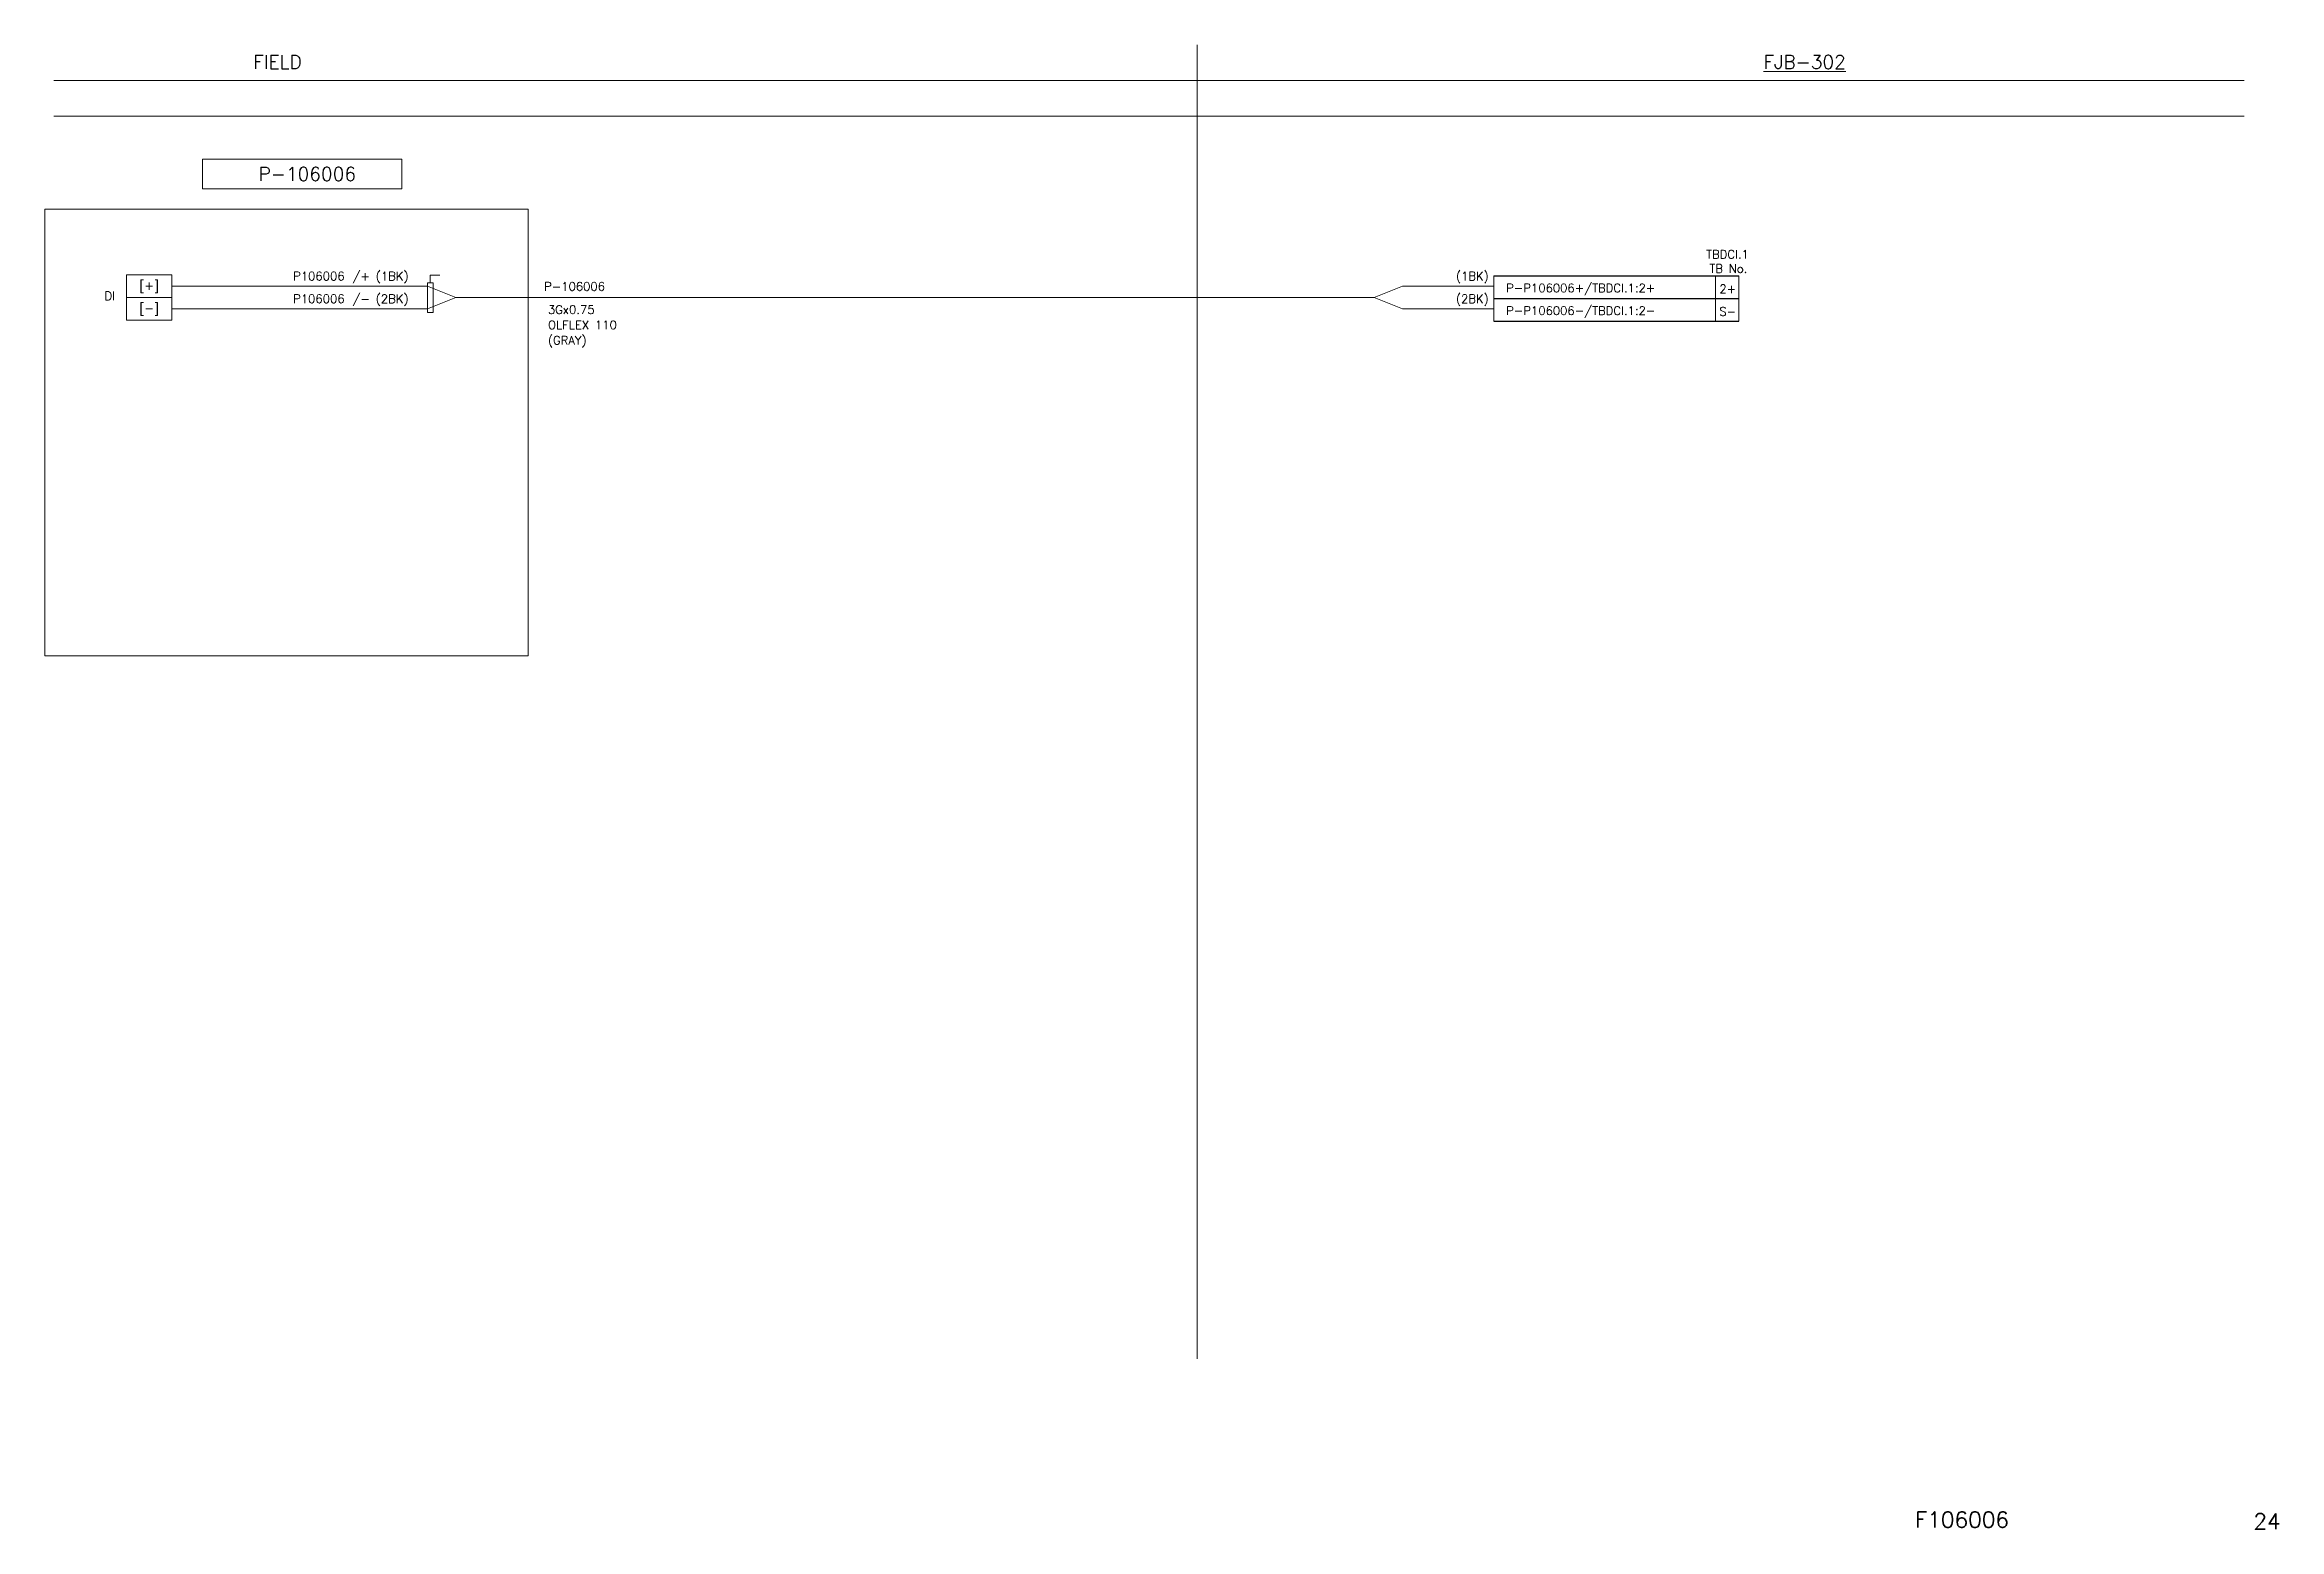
# Model space of a CAD drawing. Header units: millimetres. Extents: x -14942 to 24072, y -50285 to 2207.
# Drawn here: x -9800.6 to -9406.8, y -7649.8 to -7388.3 of the extents above; entities that cross this region are included whole.
import ezdxf
from ezdxf.enums import TextEntityAlignment as Align

# ---------------------------------------------------------------- set-up
doc = ezdxf.new("R2010")
doc.units = ezdxf.units.MM
doc.header["$MEASUREMENT"] = 0
for name, color, linetype in [('BORDER', 3, 'CONTINUOUS'), ('INSTRU', 4, 'CONTINUOUS'), ('INSTRUMENT', 1, 'CONTINUOUS'), ('LINE', 3, 'CONTINUOUS'), ('TEXT', 2, 'CONTINUOUS')]:
    doc.layers.add(name, color=color, linetype=linetype)
doc.styles.add('ROMANS', font='romans')

msp = doc.modelspace()

# ---------------------------------------------------------------- texts
at = {"layer": 'TEXT', "color": 7, "lineweight": 13, "style": 'ROMANS'}
for s, height, p in [('FIELD', 2.4, (-9763.88, -7392.5)), ('%%UFJB-302', 2.4, (-9497.7, -7392.5)), ('TBDCI.1', 1.5, (-9507.81, -7425.96)), ('TB No.', 1.5, (-9507.22, -7428.46)), ('P106006', 1.5, (-9756.85, -7429.79)), ('/+ (1BK)', 1.5, (-9746.41, -7429.79)), ('P-106006', 1.5, (-9712.62, -7431.61)), ('P-P106006+/TBDCI.1:2+', 1.5, (-9543.06, -7431.89)), ('2+', 1.5, (-9505.49, -7432.04)), ('P106006', 1.5, (-9756.85, -7433.79)), ('/- (2BK)', 1.5, (-9746.41, -7433.79)), ('P-P106006-/TBDCI.1:2-', 1.5, (-9543.06, -7435.88)), ('S-', 1.5, (-9505.49, -7436.03)), ('F106006', 2.8, (-9470.99, -7649.55))]:
    msp.add_text(s, height=height, dxfattribs=at).set_placement(p)
msp.add_text('P-106006', height=2.4, dxfattribs=at).set_placement((-9754.36, -7412.25), align=Align.CENTER)
for s, p in [('DI', (-9788.23, -7433.28)), ('(1BK)', (-9546.12, -7429.79)), ('(2BK)', (-9546.12, -7433.79))]:
    msp.add_text(s, height=1.5, dxfattribs=at).set_placement(p, align=Align.RIGHT)
for s, height, p in [('[+]', 1.5, (-9782.21, -7430.83)), ('[-]', 1.5, (-9782.21, -7434.83)), ('24', 2.8, (-9408.95, -7648.44))]:
    msp.add_text(s, height=height, dxfattribs=at).set_placement(p, align=Align.MIDDLE)
at = {"layer": 'TEXT', "color": 0, "lineweight": 13, "style": 'ROMANS'}
for s, p in [('3Gx0.75', (-9711.95, -7435.7)), ('OLFLEX 110', (-9711.95, -7438.4)), ('(GRAY)', (-9711.95, -7441.1))]:
    msp.add_text(s, height=1.5, dxfattribs=at).set_placement(p)

# ---------------------------------------------------------------- blocks, each defined once
blk = doc.blocks.new('BOX2')
at = {"layer": 'INSTRU', "color": 7, "lineweight": 13}
for p, q in [((-10467.87, -3369.91), (-10467.87, -3377.89)), ((-10428.76, -3369.91), (-10428.76, -3377.89)), ((-10424.64, -3369.91), (-10424.64, -3377.89))]:
    blk.add_line(p, q, dxfattribs=at)
at = {"layer": 'INSTRUMENT', "color": 7}
for p, q in [((-10467.87, -3369.91), (-10424.64, -3369.91)), ((-10467.87, -3373.9), (-10424.64, -3373.9)), ((-10467.87, -3377.89), (-10424.64, -3377.89))]:
    blk.add_line(p, q, dxfattribs=at)

# ---------------------------------------------------------------- linework, layer by layer
at = {"layer": 'BORDER', "color": 7, "lineweight": 13, "ltscale": 2.5}
msp.add_line((-9597.49, -7388.27), (-9597.49, -7619.81), dxfattribs=at)
at = {"layer": 'BORDER', "color": 7, "lineweight": 13}
for p, q in [((-9799.03, -7394.57), (-9413, -7394.57)), ((-9799.03, -7400.87), (-9413, -7400.87))]:
    msp.add_line(p, q, dxfattribs=at)
at = {"layer": 'INSTRU', "color": 7, "lineweight": 13}
for p, q in [((-9786.21, -7428.83), (-9778.21, -7428.83)), ((-9786.21, -7428.83), (-9786.21, -7432.83)), ((-9778.21, -7428.83), (-9778.21, -7432.83)), ((-9786.21, -7432.83), (-9778.21, -7432.83)), ((-9786.21, -7432.83), (-9786.21, -7436.83)), ((-9778.21, -7432.83), (-9778.21, -7436.83)), ((-9786.21, -7436.83), (-9778.21, -7436.83)), ((-9786.21, -7436.83), (-9778.21, -7436.83))]:
    msp.add_line(p, q, dxfattribs=at)
at = {"layer": 'LINE', "color": 7, "lineweight": 13}
for p, q in [((-9772.81, -7408.43), (-9737.72, -7408.43)), ((-9772.81, -7408.43), (-9772.81, -7413.64)), ((-9737.72, -7408.43), (-9737.72, -7413.64)), ((-9772.81, -7413.64), (-9737.72, -7413.64)), ((-9778.21, -7430.83), (-9733.19, -7430.83)), ((-9733.19, -7430.23), (-9733.19, -7435.43)), ((-9733.19, -7430.23), (-9732.19, -7430.23)), ((-9728.19, -7432.83), (-9733.19, -7430.83)), ((-9732.69, -7428.89), (-9730.98, -7428.89)), ((-9732.19, -7430.23), (-9732.19, -7435.43)), ((-9566.35, -7432.83), (-9561.35, -7430.83)), ((-9545.26, -7430.83), (-9561.35, -7430.83)), ((-9778.21, -7434.83), (-9733.19, -7434.83)), ((-9733.19, -7434.83), (-9728.19, -7432.83)), ((-9733.19, -7435.43), (-9732.19, -7435.43)), ((-9728.19, -7432.83), (-9566.35, -7432.83)), ((-9566.35, -7432.83), (-9561.35, -7434.83)), ((-9545.26, -7434.83), (-9561.35, -7434.83))]:
    msp.add_line(p, q, dxfattribs=at)
at = {"layer": 'LINE', "color": 7, "lineweight": 13, "ltscale": 8}
for p, q in [((-9800.64, -7495.95), (-9800.64, -7417.22)), ((-9715.41, -7417.22), (-9800.64, -7417.22)), ((-9715.41, -7495.95), (-9715.41, -7417.22)), ((-9715.41, -7495.95), (-9800.64, -7495.95))]:
    msp.add_line(p, q, dxfattribs=at)
at = {"layer": 'TEXT', "color": 7, "lineweight": 13}
msp.add_line((-9732.69, -7430.23), (-9732.69, -7428.89), dxfattribs=at)

# ---------------------------------------------------------------- block references
at = {"layer": 'INSTRUMENT', "color": 7}
msp.add_blockref('BOX2', (922.61, -4059.09), dxfattribs=at)

msp.set_redraw_order([(e.dxf.handle, doc.entitydb.next_handle()) for e in msp.query("TEXT MTEXT ATTDEF DIMENSION ARC_DIMENSION")])  # texts and dimensions are drawn at this point

doc.saveas('drawing.dxf')
